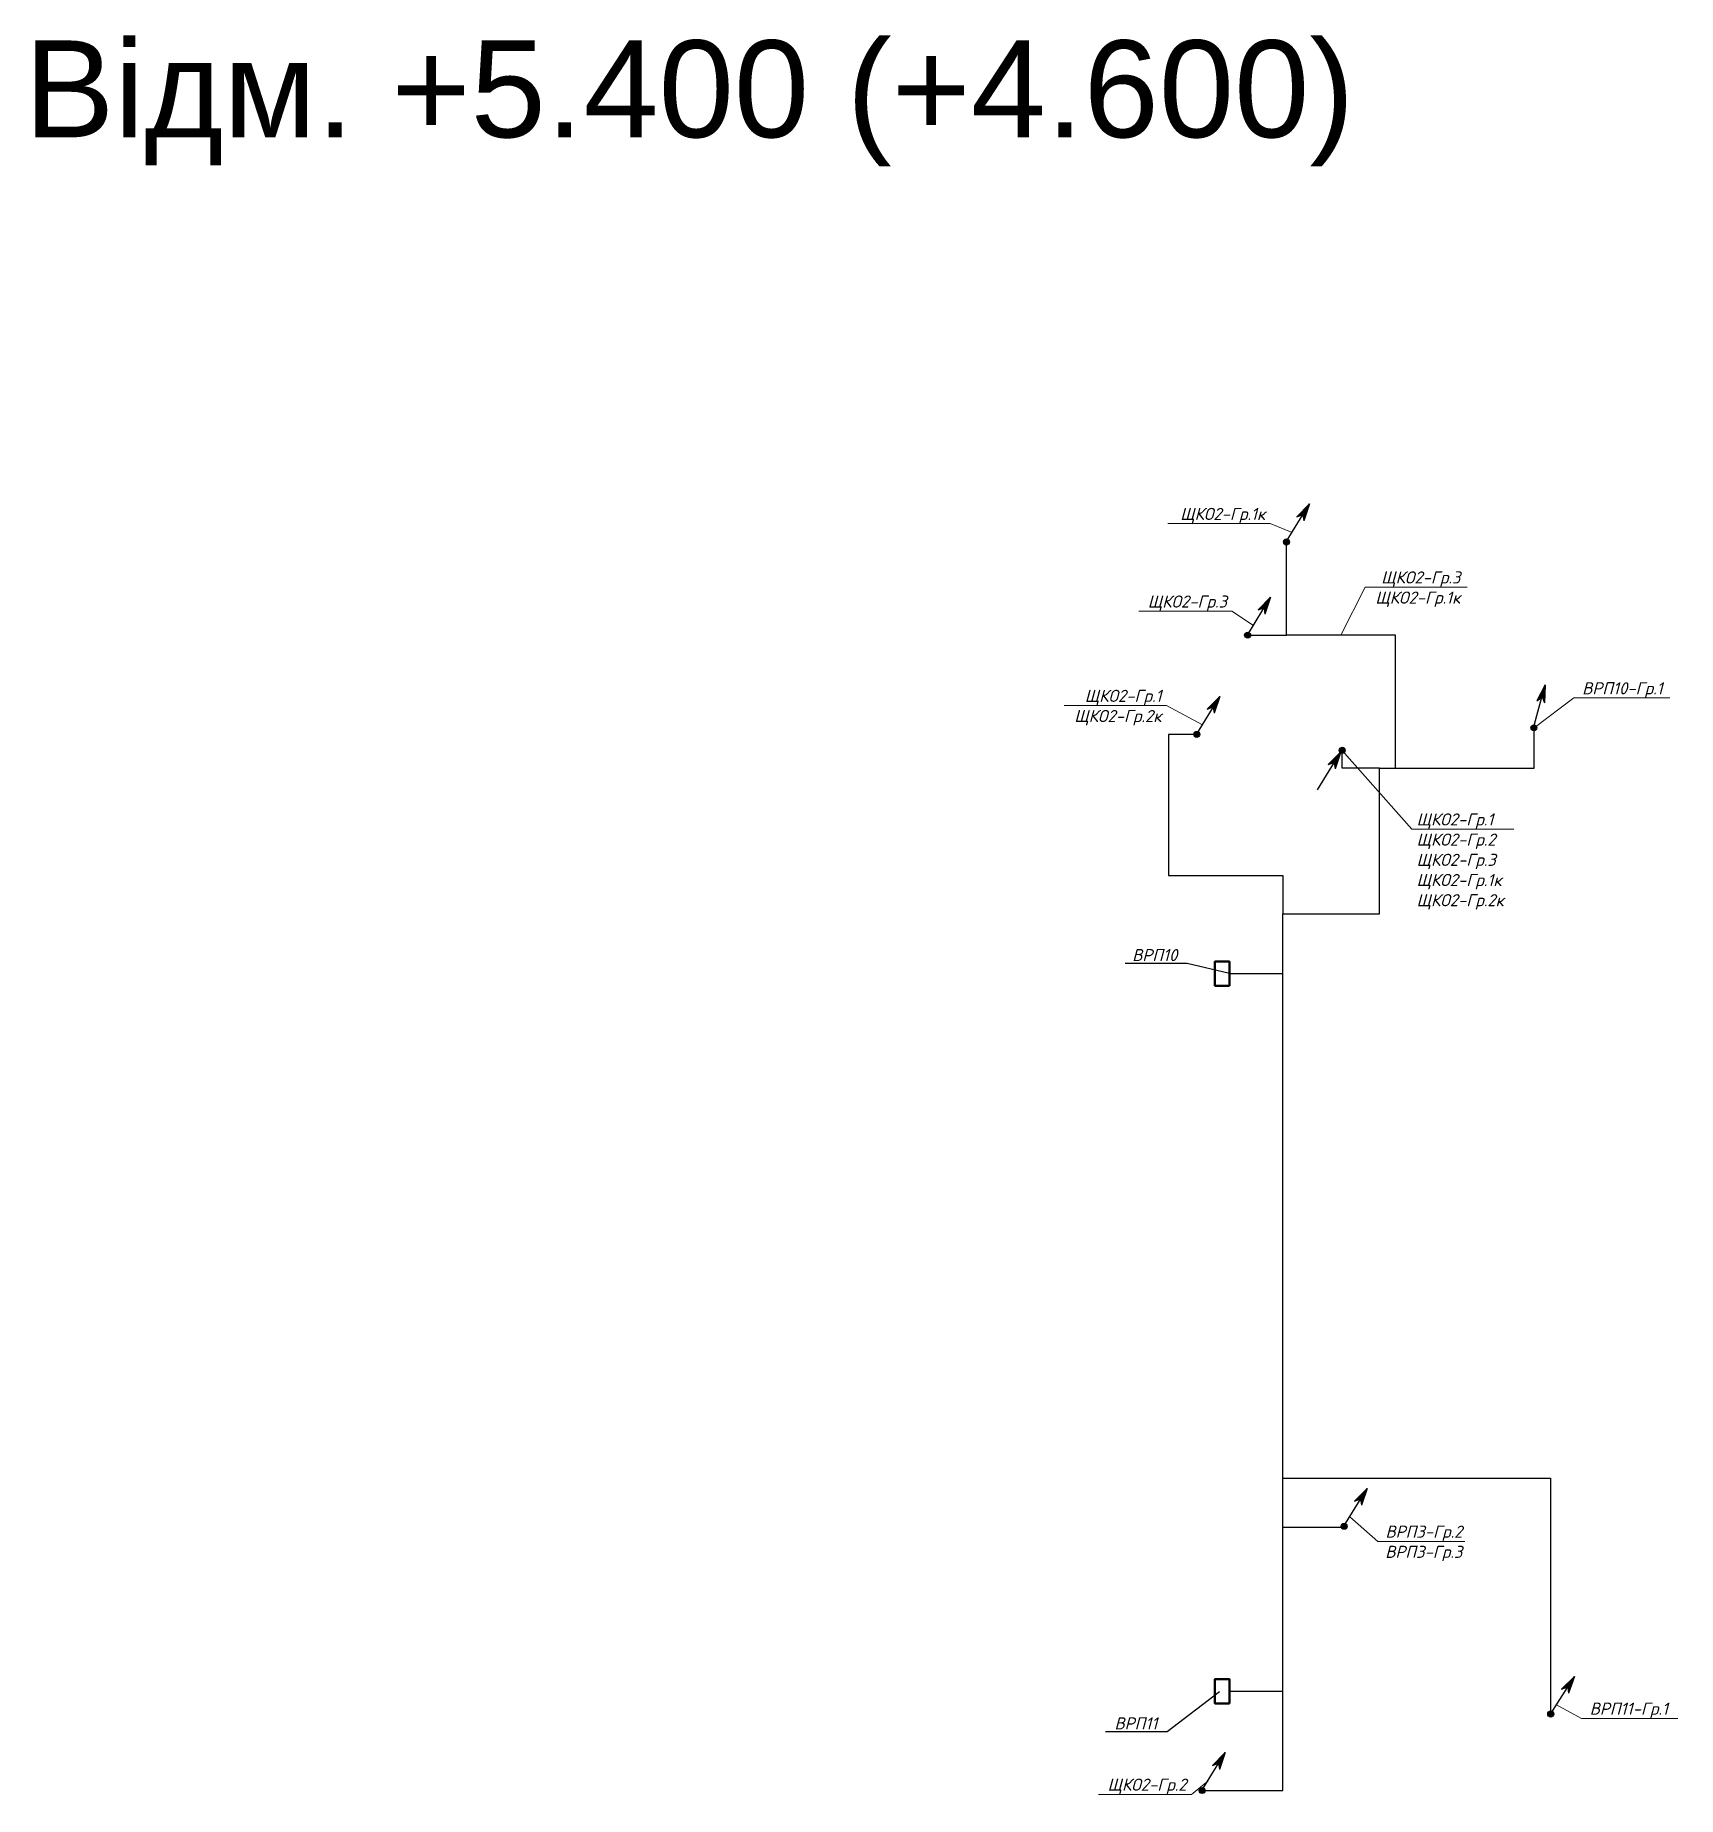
# Model space of a CAD drawing. Header units: millimetres. Extents: x 128978 to 991105, y 88203 to 186654.
# Drawn here: x 637309 to 705142, y 90410 to 163130 of the extents above; entities that cross this region are included whole.
import ezdxf
from ezdxf import colors
from ezdxf.entities.mleader import LeaderData, LeaderLine
from ezdxf.math import Vec2, Vec3

# ---------------------------------------------------------------- set-up
doc = ezdxf.new("R2010")
doc.units = ezdxf.units.MM
for name, color, linetype, lineweight in [('E_В лотку', 5, 'Kabl_in_Lotok', 30), ('E_Позначення', 7, 'Continuous', 15), ('E_Розп. мережі', 5, 'Continuous', 30), ('E_Щити', 1, 'Continuous', 50)]:
    doc.layers.add(name, color=color, linetype=linetype, lineweight=lineweight)
doc.styles.add('GENERATED_STYLE_1', font='arial.ttf')
doc.styles.add('ISO', font='isocpeui.ttf')
doc.styles.add('ГОСТ 2.304', font='isocpeui.ttf')
doc.linetypes.add('Kabl_in_Lotok', pattern='A,10,[130,ltypeshp.shx,S=1,R=0,X=0,Y=0],1,[130,ltypeshp.shx,S=1,R=90,X=0,Y=-1],1,[130,ltypeshp.shx,S=1,R=0,X=0,Y=0],10', length=22)

msp = doc.modelspace()

# ---------------------------------------------------------------- texts
at = {"color": 3, "insert": (664319.7, 160314.8), "char_height": 4000, "attachment_point": 5, "style": 'GENERATED_STYLE_1'}
msp.add_mtext_dynamic_manual_height_columns('Відм. +5.400 (+4.600)', width=118680.113, gutter_width=1, heights=[0], dxfattribs=at)

# ---------------------------------------------------------------- blocks, each defined once
blk = doc.blocks.new('*U192')
at = {"lineweight": -2}
h = blk.add_hatch(color=0, dxfattribs=at)
h.paths.add_polyline_path([(8.77, 16.13), (3.9, 10.61), (6.34, 11.65)])
h.paths.add_polyline_path([(8.77, 16.13), (6.34, 11.65), (6.79, 9.05)])
h = blk.add_hatch(color=0, dxfattribs=at)
edge = h.paths.add_edge_path()
edge.add_arc((0.07, 0), 1.28, 0, 360)
at = {"color": 0, "lineweight": -2}
for p, q in [((0, 0), (8.77, 16.13)), ((8.77, 16.13), (3.9, 10.61)), ((8.77, 16.13), (6.79, 9.05)), ((3.9, 10.61), (6.34, 11.65)), ((6.34, 11.65), (6.79, 9.05))]:
    blk.add_line(p, q, dxfattribs=at)
blk.add_circle((0.11, 0), 1.24, dxfattribs=at)
blk = doc.blocks.new('_None')
blk = doc.blocks.new('*U197')
at = {"lineweight": -2}
h = blk.add_hatch(color=0, dxfattribs=at)
edge = h.paths.add_edge_path()
edge.add_arc((0.07, 0), 1.28, 0, 360)
h = blk.add_hatch(color=0, dxfattribs=at)
h.paths.add_polyline_path([(-0.47, -0.71), (-5.33, -6.22), (-2.9, -5.18)])
h.paths.add_polyline_path([(-0.47, -0.71), (-2.9, -5.18), (-2.45, -7.79)])
at = {"color": 0, "lineweight": -2}
for p, q in [((-9.24, -16.84), (-0.47, -0.71)), ((-0.47, -0.71), (-5.33, -6.22)), ((-5.33, -6.22), (-2.9, -5.18)), ((-2.9, -5.18), (-2.45, -7.79)), ((-0.47, -0.71), (-2.45, -7.79))]:
    blk.add_line(p, q, dxfattribs=at)
at = {"lineweight": -2}
for p, q in [((-0.47, -0.71), (-5.33, -6.22)), ((-5.33, -6.22), (-2.9, -5.18)), ((-2.9, -5.18), (-2.45, -7.79)), ((-0.47, -0.71), (-2.45, -7.79))]:
    blk.add_line(p, q, dxfattribs=at)
at = {"color": 0, "lineweight": -2}
blk.add_circle((0.11, 0), 1.24, dxfattribs=at)

# ---------------------------------------------------------------- linework, layer by layer
at = {"layer": 'E_В лотку', "ltscale": 160}
for points in [[(693479.6, 132866.2), (693479.6, 138364.4), (688981.5, 138364.4), (688981.5, 142211.2)], [(687380.1, 138364.4), (688981.5, 138364.4)], [(688829.6, 103566.2), (688829.6, 126866.2), (692829.6, 126866.2), (692829.6, 132866.2), (699209.6, 132866.2), (699209.6, 134538.2)], [(692829.6, 132866.2), (691282.7, 132866.2), (691282.7, 133612.4)], [(685498.6, 90666.6), (688829.6, 90666.6), (688829.6, 103566.2)], [(688829.6, 101544.8), (691365.1, 101544.8)], [(686629.4, 94766.2), (688829.6, 94766.2)]]:
    msp.add_lwpolyline(points, dxfattribs=at)

# ---------------------------------------------------------------- block references
at = {"layer": 'E_В лотку', "xscale": 100.0000000000001, "yscale": 100.0000000000001, "zscale": 100.0000000000001, "rotation": 357.0874877686715}
for p in [(685268.4, 134268.1), (685487.4, 90667.3)]:
    msp.add_blockref('*U192', p, dxfattribs=at)
at = {"layer": 'E_Розп. мережі'}
for name, p, xscale, yscale, zscale, rotation in [('*U192', (688970.3, 142211.9), 100.0000000000001, 100.0000000000001, 100.0000000000001, 357.0874877686715), ('*U192', (687368.9, 138365.1), 100.0000000000001, 100.0000000000001, 100.0000000000001, 357.0874877686715), ('*U197', (691271.6, 133613.1), 100.0000000000001, 100.0000000000001, 100.0000000000001, 357.0874877686715), ('*U192', (691353.9, 101575.8), 100.0000000000001, 100.0000000000001, 100.0000000000001, 357.0874877686715), ('*U192', (699882.4, 93825.5), 100, 100, 100, 355.953213338055)]:
    msp.add_blockref(name, p, dxfattribs=dict(at, xscale=xscale, yscale=yscale, zscale=zscale, rotation=rotation))

msp.set_redraw_order([(e.dxf.handle, doc.entitydb.next_handle()) for e in msp.query("TEXT MTEXT ATTDEF DIMENSION ARC_DIMENSION")])  # texts and dimensions are drawn at this point

# ---------------------------------------------------------------- leaders
at = {"layer": 'E_Позначення', "color": 7, "lineweight": 9}
ml = msp.add_multileader_mtext('Standard', dxfattribs=at)
ml.set_content('ВРП10', color=7, style='ISO')
ml.set_leader_properties()
ml.set_arrow_properties(name='NONE')
ml.build(insert=Vec2(0, 0))
ml.multileader.update_dxf_attribs({"has_text_frame": 1, "text_left_attachment_type": 7, "text_right_attachment_type": 8, "dogleg_length": 100, "arrow_head_size": 400})
ctx = ml.context
ctx.base_point, ctx.char_height, ctx.arrow_head_size, ctx.landing_gap_size, ctx.plane_origin = Vec3(682361.6, 124907.5), 500, 400, 200, Vec3(581348.3, 131355.3)
ctx.left_attachment, ctx.right_attachment, ctx.text_align_type = 7, 8, 2
notes = []
notes.append((ctx, [(0, (1, 1, 0), (684876, 124807.5), (-1, 0), 200, [(0, [(686629.4, 124390.3)], 0, [])])]))
ctx.mtext.insert, ctx.mtext.alignment, ctx.mtext.line_spacing_factor, ctx.mtext.flow_direction = Vec3(684476, 125407.5), 3, 0.72, 5
ctx.mtext.has_bg_fill, ctx.mtext.bg_color, ctx.mtext.bg_scale_factor, ctx.mtext.bg_transparency, ctx.mtext.use_window_bg_color = 1, -1027028792, 1.5, 0, 1
for ctx, leaders in notes:
    for number, flags, end, landing, length, lines in leaders:
        leader = LeaderData()
        leader.index, (leader.has_last_leader_line, leader.has_dogleg_vector, leader.attachment_direction) = number, flags
        leader.last_leader_point, leader.dogleg_vector, leader.dogleg_length = Vec3(end), Vec3(landing), length
        for number, points, colour, breaks in lines:
            line = LeaderLine()
            line.index, line.vertices, line.color, line.breaks = number, Vec3.list(points), colors.encode_raw_color(colour), breaks
            leader.lines.append(line)
        ctx.leaders.append(leader)

# ---------------------------------------------------------------- next in the draw order: linework, layer by layer
at = {"layer": 'E_В лотку', "ltscale": 160}
msp.add_lwpolyline([(686629.4, 124390.3), (688829.6, 124390.3)], dxfattribs=at)
at = {"layer": 'E_Щити'}
msp.add_lwpolyline([(686629.4, 123890.3), (686029.4, 123890.3), (686029.4, 124890.3), (686629.4, 124890.3)], close=True, dxfattribs=at)

# ---------------------------------------------------------------- next in the draw order: leaders
at = {"layer": 'E_Позначення'}
ml = msp.add_multileader_mtext('Standard', dxfattribs=at)
ml.set_content('ЩКО2-Гр.1к', color=256, style='ГОСТ 2.304')
ml.set_leader_properties(color=256, linetype='ByLayer', lineweight=-1)
ml.set_arrow_properties(name='NONE')
ml.build(insert=Vec2(0, 0))
ml.multileader.update_dxf_attribs({"has_dogleg": 0, "text_left_attachment_type": 6, "text_right_attachment_type": 6, "dogleg_length": 0, "arrow_head_size": 2})
ctx = ml.context
ctx.base_point, ctx.char_height, ctx.arrow_head_size, ctx.landing_gap_size, ctx.plane_origin = Vec3(684171, 142968.6), 500, 2, 200, Vec3(701589.6, 139794.7)
ctx.left_attachment, ctx.right_attachment, ctx.text_align_type = 6, 6, 2
notes = []
notes.append((ctx, [(1, (1, 1, 0), (688308.1, 142968.6), (-1, 0), 0, [(0, [(689215.4, 142603.1)], 0, [])])]))
ctx.mtext.insert, ctx.mtext.alignment, ctx.mtext.flow_direction = Vec3(688108.1, 143618.6), 3, 5
ctx.mtext.has_bg_fill, ctx.mtext.bg_color, ctx.mtext.bg_scale_factor, ctx.mtext.bg_transparency, ctx.mtext.use_window_bg_color = 1, -1027028792, 1.5, 0, 1
ml = msp.add_multileader_mtext('Standard', dxfattribs=at)
ml.set_content('ЩКО2-Гр.3\\PЩКО2-Гр.1к', color=256, style='ГОСТ 2.304')
ml.set_leader_properties(color=256, linetype='ByLayer', lineweight=-1)
ml.set_arrow_properties(name='NONE')
ml.build(insert=Vec2(0, 0))
ml.multileader.update_dxf_attribs({"has_dogleg": 0, "text_left_attachment_type": 6, "text_right_attachment_type": 6, "dogleg_length": 0, "arrow_head_size": 2})
ctx = ml.context
ctx.base_point, ctx.char_height, ctx.arrow_head_size, ctx.landing_gap_size, ctx.plane_origin = Vec3(692229.6, 140347.3), 500, 2, 200, Vec3(707712.9, 137840.7)
ctx.left_attachment, ctx.right_attachment, ctx.text_align_type = 6, 6, 2
notes.append((ctx, [(0, (1, 1, 0), (692229.6, 140347.3), (1, 0), 0, [(0, [(691230.5, 138364.4)], 0, [])])]))
ctx.mtext.insert, ctx.mtext.alignment, ctx.mtext.flow_direction = Vec3(696166.7, 140997.3), 3, 5
ctx.mtext.has_bg_fill, ctx.mtext.bg_color, ctx.mtext.bg_scale_factor, ctx.mtext.bg_transparency, ctx.mtext.use_window_bg_color = 1, -1027028792, 1.5, 0, 1
ml = msp.add_multileader_mtext('Standard', dxfattribs=at)
ml.set_content('ЩКО2-Гр.3', color=256, style='ГОСТ 2.304')
ml.set_leader_properties(color=256, linetype='ByLayer', lineweight=-1)
ml.set_arrow_properties(name='NONE')
ml.build(insert=Vec2(0, 0))
ml.multileader.update_dxf_attribs({"has_dogleg": 0, "text_left_attachment_type": 6, "text_right_attachment_type": 6, "dogleg_length": 0, "arrow_head_size": 2})
ctx = ml.context
ctx.base_point, ctx.char_height, ctx.arrow_head_size, ctx.landing_gap_size, ctx.plane_origin = Vec3(682907, 139351.2), 500, 2, 200, Vec3(700492.2, 136765.2)
ctx.left_attachment, ctx.right_attachment, ctx.text_align_type = 6, 6, 2
notes.append((ctx, [(1, (1, 1, 0), (686727.8, 139351.2), (-1, 0), 0, [(0, [(687613.9, 138756.3)], 0, [])])]))
ctx.mtext.insert, ctx.mtext.alignment, ctx.mtext.flow_direction = Vec3(686527.8, 140001.2), 3, 5
ctx.mtext.has_bg_fill, ctx.mtext.bg_color, ctx.mtext.bg_scale_factor, ctx.mtext.bg_transparency, ctx.mtext.use_window_bg_color = 1, -1027028792, 1.5, 0, 1
ml = msp.add_multileader_mtext('Standard', dxfattribs=at)
ml.set_content('ЩКО2-Гр.1\\PЩКО2-Гр.2к', color=256, style='ГОСТ 2.304')
ml.set_leader_properties(color=256, linetype='ByLayer', lineweight=-1)
ml.set_arrow_properties(name='NONE')
ml.build(insert=Vec2(0, 0))
ml.multileader.update_dxf_attribs({"has_dogleg": 0, "text_left_attachment_type": 6, "text_right_attachment_type": 6, "dogleg_length": 0, "arrow_head_size": 2})
ctx = ml.context
ctx.base_point, ctx.char_height, ctx.arrow_head_size, ctx.landing_gap_size, ctx.plane_origin = Vec3(679806, 135458.5), 500, 2, 200, Vec3(706507.1, 133113.1)
ctx.left_attachment, ctx.right_attachment, ctx.text_align_type = 6, 6, 2
notes.append((ctx, [(1, (1, 1, 0), (684024.2, 135458.5), (-1, 0), 0, [(0, [(685513.4, 134659.4)], 0, [])])]))
ctx.mtext.insert, ctx.mtext.alignment, ctx.mtext.flow_direction = Vec3(683824.2, 136108.5), 3, 5
ctx.mtext.has_bg_fill, ctx.mtext.bg_color, ctx.mtext.bg_scale_factor, ctx.mtext.bg_transparency, ctx.mtext.use_window_bg_color = 1, -1027028792, 1.5, 0, 1
ml = msp.add_multileader_mtext('Standard', dxfattribs=at)
ml.set_content('ВРП10-Гр.1', color=256, style='ГОСТ 2.304')
ml.set_leader_properties(color=256, linetype='ByLayer', lineweight=-1)
ml.set_arrow_properties(name='NONE')
ml.build(insert=Vec2(0, 0))
ml.multileader.update_dxf_attribs({"has_dogleg": 0, "text_left_attachment_type": 6, "text_right_attachment_type": 6, "dogleg_length": 0, "arrow_head_size": 2})
ctx = ml.context
ctx.base_point, ctx.char_height, ctx.arrow_head_size, ctx.landing_gap_size, ctx.plane_origin = Vec3(700844.1, 135770.2), 500, 2, 200, Vec3(711817.7, 132121.7)
ctx.left_attachment, ctx.right_attachment, ctx.text_align_type = 6, 6, 2
notes.append((ctx, [(0, (1, 1, 0), (700844.1, 135770.2), (1, 0), 0, [(0, [(699209.6, 134538.2)], 0, [])])]))
ctx.mtext.insert, ctx.mtext.alignment, ctx.mtext.flow_direction = Vec3(704518.4, 136420.2), 3, 5
ctx.mtext.has_bg_fill, ctx.mtext.bg_color, ctx.mtext.bg_scale_factor, ctx.mtext.bg_transparency, ctx.mtext.use_window_bg_color = 1, -1027028792, 1.5, 0, 1
ml = msp.add_multileader_mtext('Standard', dxfattribs=at)
ml.set_content('ЩКО2-Гр.1\\PЩКО2-Гр.2\\PЩКО2-Гр.3\\PЩКО2-Гр.1к\\PЩКО2-Гр.2к', color=256, style='ГОСТ 2.304')
ml.set_leader_properties(color=256, linetype='ByLayer', lineweight=-1)
ml.set_arrow_properties(name='NONE')
ml.build(insert=Vec2(0, 0))
ml.multileader.update_dxf_attribs({"has_dogleg": 0, "text_left_attachment_type": 6, "text_right_attachment_type": 6, "dogleg_length": 0, "arrow_head_size": 2})
ctx = ml.context
ctx.base_point, ctx.char_height, ctx.arrow_head_size, ctx.landing_gap_size, ctx.plane_origin = Vec3(694154.5, 130355.9), 500, 2, 200, Vec3(726058, 128013.2)
ctx.left_attachment, ctx.right_attachment = 6, 6
notes.append((ctx, [(0, (1, 1, 0), (694154.5, 130355.9), (1, 0), 0, [(0, [(691271.6, 133613.1)], 0, [])])]))
ctx.mtext.insert, ctx.mtext.flow_direction = Vec3(694354.5, 131005.9), 5
ctx.mtext.has_bg_fill, ctx.mtext.bg_color, ctx.mtext.bg_scale_factor, ctx.mtext.bg_transparency, ctx.mtext.use_window_bg_color = 1, -1027028792, 1.5, 0, 1
ml = msp.add_multileader_mtext('Standard', dxfattribs=at)
ml.set_content('ВРП3-Гр.2\\PВРП3-Гр.3', color=256, style='ГОСТ 2.304')
ml.set_leader_properties(color=256, linetype='ByLayer', lineweight=-1)
ml.set_arrow_properties(name='NONE')
ml.build(insert=Vec2(0, 0))
ml.multileader.update_dxf_attribs({"has_dogleg": 0, "text_left_attachment_type": 6, "text_right_attachment_type": 6, "dogleg_length": 0, "arrow_head_size": 2})
ctx = ml.context
ctx.base_point, ctx.char_height, ctx.arrow_head_size, ctx.landing_gap_size, ctx.plane_origin = Vec3(692749.7, 100954.9), 500, 2, 200, Vec3(710525.2, 100089.1)
ctx.left_attachment, ctx.right_attachment, ctx.text_align_type = 6, 6, 2
notes.append((ctx, [(0, (1, 1, 0), (692749.7, 100954.9), (1, 0), 0, [(0, [(691599, 101967)], 0, [])])]))
ctx.mtext.insert, ctx.mtext.alignment, ctx.mtext.flow_direction = Vec3(696246.3, 101604.9), 3, 5
ctx.mtext.has_bg_fill, ctx.mtext.bg_color, ctx.mtext.bg_scale_factor, ctx.mtext.bg_transparency, ctx.mtext.use_window_bg_color = 1, -1027028792, 1.5, 0, 1
at = {"layer": 'E_Позначення', "color": 7, "lineweight": 9}
ml = msp.add_multileader_mtext('Standard', dxfattribs=at)
ml.set_content('ВРП11', color=7, style='ISO')
ml.set_leader_properties()
ml.set_arrow_properties(name='NONE')
ml.build(insert=Vec2(0, 0))
ml.multileader.update_dxf_attribs({"has_text_frame": 1, "text_left_attachment_type": 7, "text_right_attachment_type": 8, "dogleg_length": 100, "arrow_head_size": 400})
ctx = ml.context
ctx.base_point, ctx.char_height, ctx.arrow_head_size, ctx.landing_gap_size, ctx.plane_origin = Vec3(681601, 93189.4), 500, 400, 200, Vec3(569487.6, 91855.9)
ctx.left_attachment, ctx.right_attachment, ctx.text_align_type = 7, 8, 2
notes.append((ctx, [(0, (1, 1, 0), (684052.2, 93089.4), (-1, 0), 200, [(0, [(686213.3, 94739.8)], 0, [])])]))
ctx.mtext.insert, ctx.mtext.alignment, ctx.mtext.line_spacing_factor, ctx.mtext.flow_direction = Vec3(683652.2, 93689.4), 3, 0.72, 5
ctx.mtext.has_bg_fill, ctx.mtext.bg_color, ctx.mtext.bg_scale_factor, ctx.mtext.bg_transparency, ctx.mtext.use_window_bg_color = 1, -1027028792, 1.5, 0, 1
at = {"layer": 'E_Позначення'}
ml = msp.add_multileader_mtext('Standard', dxfattribs=at)
ml.set_content('ЩКО2-Гр.2', color=256, style='ГОСТ 2.304')
ml.set_leader_properties(color=256, linetype='ByLayer', lineweight=-1)
ml.set_arrow_properties(name='NONE')
ml.build(insert=Vec2(0, 0))
ml.multileader.update_dxf_attribs({"has_dogleg": 0, "text_left_attachment_type": 6, "text_right_attachment_type": 6, "dogleg_length": 0, "arrow_head_size": 2})
ctx = ml.context
ctx.base_point, ctx.char_height, ctx.arrow_head_size, ctx.landing_gap_size, ctx.plane_origin = Vec3(681235.1, 90510.3), 500, 2, 200, Vec3(706726.1, 89512.3)
ctx.left_attachment, ctx.right_attachment, ctx.text_align_type = 6, 6, 2
notes.append((ctx, [(1, (1, 1, 0), (685056.4, 90510.3), (-1, 0), 0, [(0, [(685732.4, 91058.5)], 0, [])])]))
ctx.mtext.insert, ctx.mtext.alignment, ctx.mtext.flow_direction = Vec3(684856.4, 91160.3), 3, 5
ctx.mtext.has_bg_fill, ctx.mtext.bg_color, ctx.mtext.bg_scale_factor, ctx.mtext.bg_transparency, ctx.mtext.use_window_bg_color = 1, -1027028792, 1.5, 0, 1
for ctx, leaders in notes:
    for number, flags, end, landing, length, lines in leaders:
        leader = LeaderData()
        leader.index, (leader.has_last_leader_line, leader.has_dogleg_vector, leader.attachment_direction) = number, flags
        leader.last_leader_point, leader.dogleg_vector, leader.dogleg_length = Vec3(end), Vec3(landing), length
        for number, points, colour, breaks in lines:
            line = LeaderLine()
            line.index, line.vertices, line.color, line.breaks = number, Vec3.list(points), colors.encode_raw_color(colour), breaks
            leader.lines.append(line)
        ctx.leaders.append(leader)

# ---------------------------------------------------------------- next in the draw order: linework, layer by layer
at = {"layer": 'E_В лотку', "ltscale": 160}
for points in [[(685279.6, 134267.8), (684103.6, 134267.8), (684103.6, 128440.9), (688829.6, 128440.9), (688829.6, 126866.2)], [(688829.6, 103566.2), (699892.4, 103566.2), (699888, 93825)]]:
    msp.add_lwpolyline(points, dxfattribs=at)
at = {"layer": 'E_Щити'}
msp.add_lwpolyline([(686629.4, 94266.2), (686029.4, 94266.2), (686029.4, 95266.2), (686629.4, 95266.2)], close=True, dxfattribs=at)

# ---------------------------------------------------------------- next in the draw order: block references
at = {"layer": 'E_Розп. мережі', "xscale": 100.0000000000001, "yscale": 100.0000000000001, "zscale": 100.0000000000001, "rotation": 13.22119743706823}
msp.add_blockref('*U192', (699187.5, 134536.4), dxfattribs=at)

# ---------------------------------------------------------------- next in the draw order: leaders
at = {"layer": 'E_Позначення'}
ml = msp.add_multileader_mtext('Standard', dxfattribs=at)
ml.set_content('ВРП11-Гр.1', color=256, style='ГОСТ 2.304')
ml.set_leader_properties(color=256, linetype='ByLayer', lineweight=-1)
ml.set_arrow_properties(name='NONE')
ml.build(insert=Vec2(0, 0))
ml.multileader.update_dxf_attribs({"has_dogleg": 0, "text_left_attachment_type": 6, "text_right_attachment_type": 6, "dogleg_length": 0, "arrow_head_size": 2})
ctx = ml.context
ctx.base_point, ctx.char_height, ctx.arrow_head_size, ctx.landing_gap_size, ctx.plane_origin = Vec3(701168.2, 93646.9), 500, 2, 200, Vec3(721711.2, 91200.8)
ctx.left_attachment, ctx.right_attachment, ctx.text_align_type = 6, 6, 2
notes = []
notes.append((ctx, [(0, (1, 1, 0), (701168.2, 93646.9), (1, 0), 0, [(0, [(700129.6, 94212.2)], 0, [])])]))
ctx.mtext.insert, ctx.mtext.alignment, ctx.mtext.flow_direction = Vec3(704738.6, 94296.9), 3, 5
ctx.mtext.has_bg_fill, ctx.mtext.bg_color, ctx.mtext.bg_scale_factor, ctx.mtext.bg_transparency, ctx.mtext.use_window_bg_color = 1, -1027028792, 1.5, 0, 1
for ctx, leaders in notes:
    for number, flags, end, landing, length, lines in leaders:
        leader = LeaderData()
        leader.index, (leader.has_last_leader_line, leader.has_dogleg_vector, leader.attachment_direction) = number, flags
        leader.last_leader_point, leader.dogleg_vector, leader.dogleg_length = Vec3(end), Vec3(landing), length
        for number, points, colour, breaks in lines:
            line = LeaderLine()
            line.index, line.vertices, line.color, line.breaks = number, Vec3.list(points), colors.encode_raw_color(colour), breaks
            leader.lines.append(line)
        ctx.leaders.append(leader)

doc.saveas('drawing.dxf')
